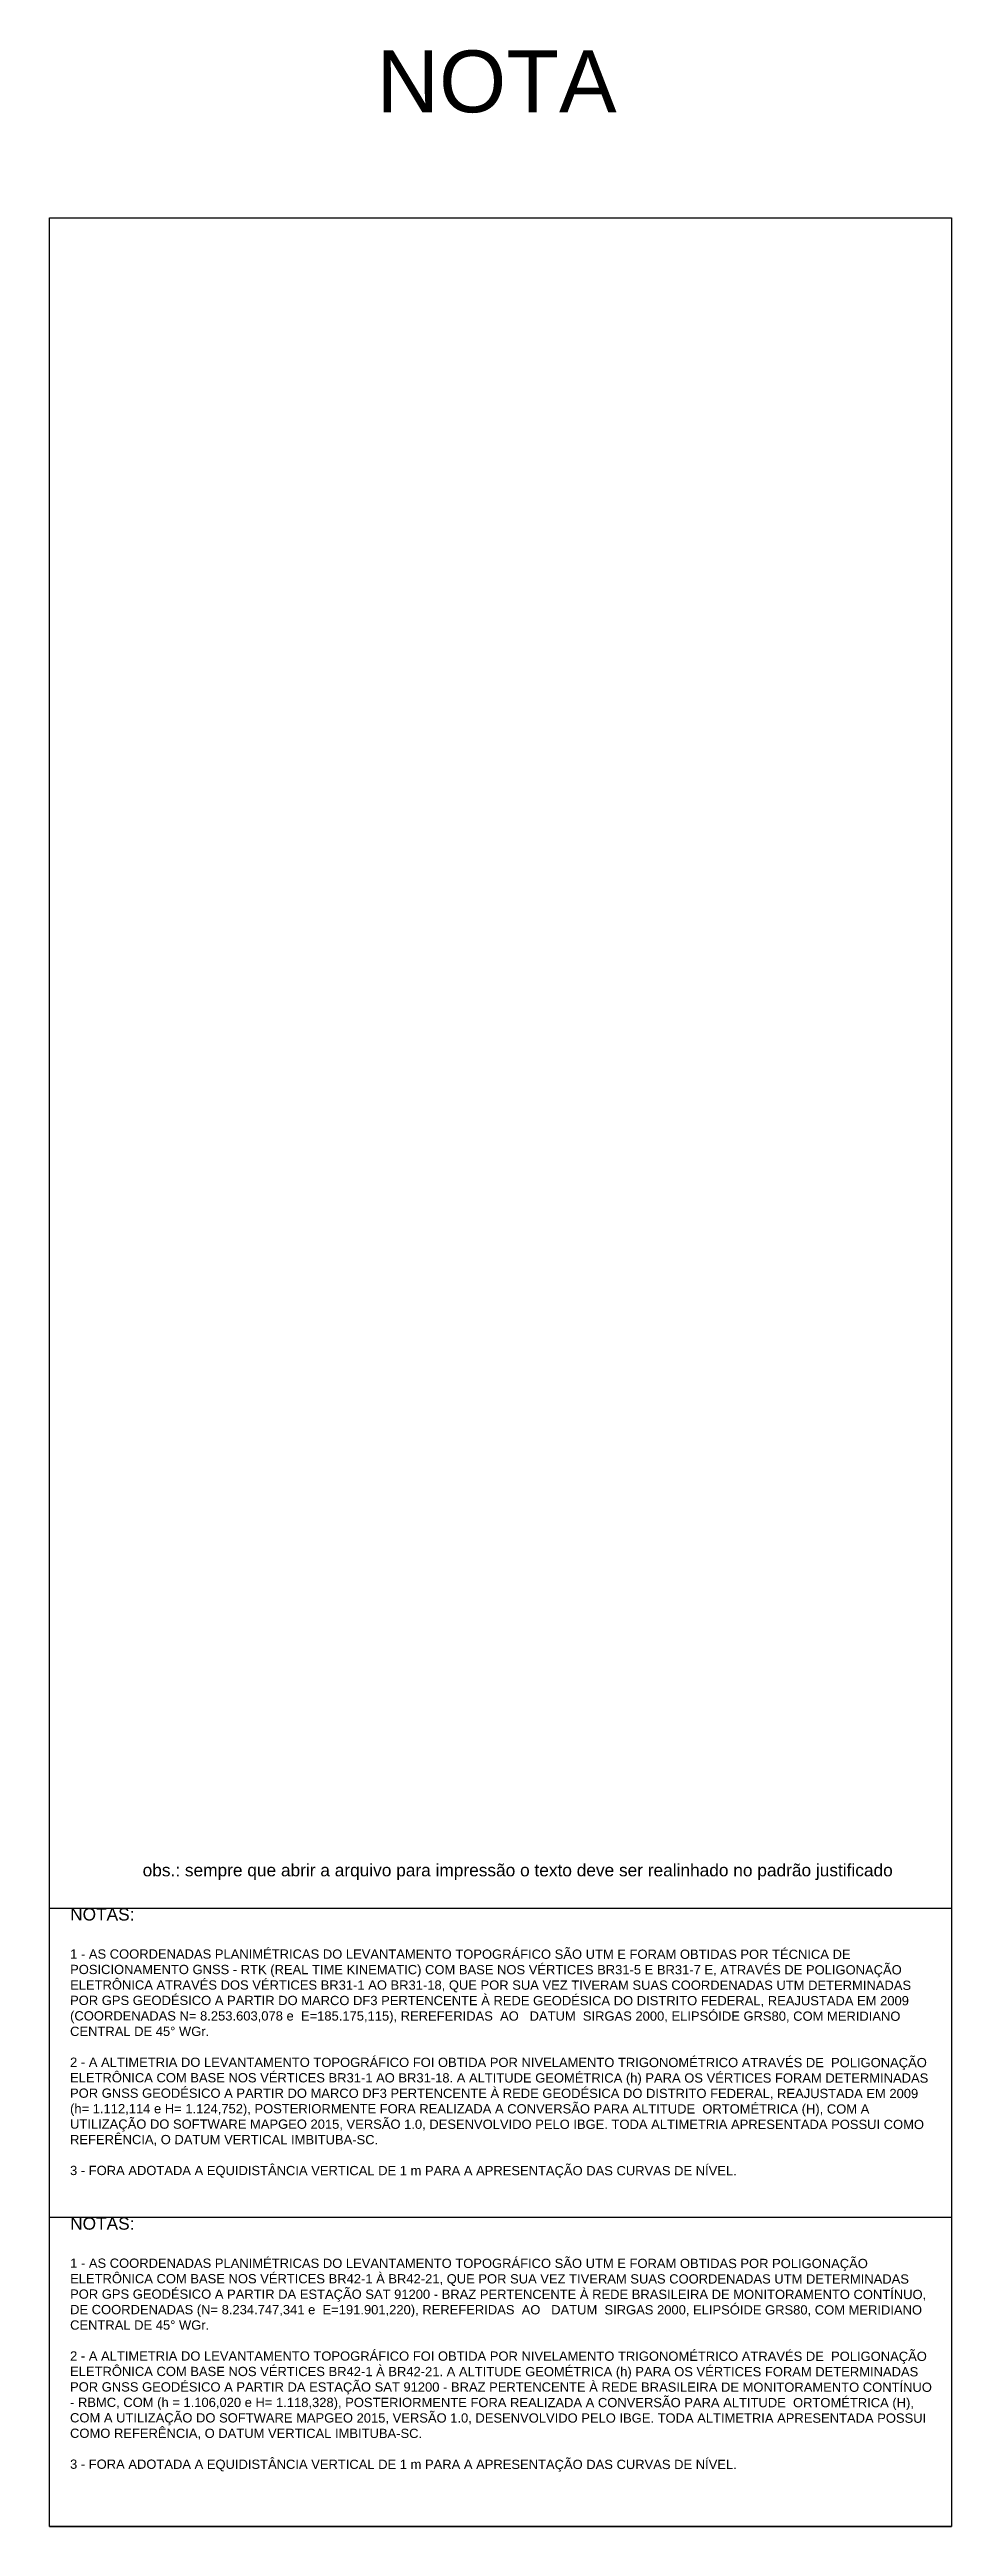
# Model space of a CAD drawing. Extents: x 190546 to 194941, y 8251022 to 8268833.
# Drawn here: x 190955.2 to 191130.2, y 8251191.7 to 8251672.4 of the extents above; entities that cross this region are included whole.
import ezdxf
from ezdxf.enums import TextEntityAlignment as Align

# ---------------------------------------------------------------- set-up
doc = ezdxf.new("R2010")
doc.units = 0
doc.header["$LTSCALE"] = 10
doc.header["$MEASUREMENT"] = 0
doc.layers.add('TOP-URB', color=250, linetype='CONTINUOUS')
doc.styles.add('ARIAL', font='arial.ttf', dxfattribs={"height": 1.1})

msp = doc.modelspace()

# ---------------------------------------------------------------- texts
at = {"layer": 'TOP-URB', "color": 4, "style": 'ARIAL'}
msp.add_text('NOTA', height=12, dxfattribs=at).set_placement((191041.96, 8251660.18), align=Align.CENTER)
at = {"layer": 'TOP-URB', "color": 1, "style": 'ARIAL'}
msp.add_text('obs.: sempre que abrir a arquivo para impressão o texto deve ser realinhado no padrão justificado', height=2.4, dxfattribs=at).set_placement((190973.27, 8251317.85))
at = {"layer": 'TOP-URB', "char_height": 1.8, "width": 167.0243, "attachment_point": 1, "rotation": 359.9751, "style": 'ARIAL'}
for s, insert in [('{\\H1.3333x;NOTAS:\\H0.99997x;\\P\\P\\H0.75002x;1 - AS COORDENADAS PLANIMÉTRICAS DO LEVANTAMENTO TOPOGRÁFICO SÃO UTM E FORAM OBTIDAS POR TÉCNICA DE POSICIONAMENTO GNSS - RTK (REAL TIME KINEMATIC) COM BASE NOS VÉRTICES BR31-5 E BR31-7 E, ATRAVÉS DE POLIGONAÇÃO ELETRÔNICA ATRAVÉS DOS VÉRTICES BR31-1 AO BR31-18, QUE POR SUA VEZ TIVERAM SUAS COORDENADAS UTM DETERMINADAS POR GPS GEODÉSICO }A PARTIR DO MARCO DF3 PERTENCENTE À REDE GEODÉSICA DO DISTRITO FEDERAL, REAJUSTADA EM 2009 (COORDENADAS N= 8.253.603,078 e  E=185.175,115), REREFERIDAS  AO   DATUM  SIRGAS 2000, ELIPSÓIDE GRS80, COM MERIDIANO CENTRAL DE 45° WGr. \\P\\P{\\H0.99997x;2 - A ALTIMETRIA DO LEVANTAMENTO TOPOGRÁFICO FOI OBTIDA POR NIVELAMENTO TRIGONOMÉTRICO ATRAVÉS DE  POLIGONAÇÃO  ELETRÔNICA COM BASE NOS VÉRTICES BR31-1 AO BR31-18. A ALTITUDE GEOMÉTRICA (h) PARA OS VÉRTICES FORAM DETERMINADAS POR GNSS GEODÉSICO A PARTIR DO MARCO DF3 PERTENCENTE À REDE GEODÉSICA DO DISTRITO FEDERAL, REAJUSTADA EM 2009 (h= 1.112,114 e H= 1.124,752),\\C1; \\C256;POSTERIORMENTE FORA REALIZADA A CONVERSÃO PARA ALTITUDE  ORTOMÉTRICA (H), COM A UTILIZAÇÃO DO SOFTWARE MAPGEO 2015, VERSÃO 1.0, DESENVOLVIDO PELO IBGE. TODA ALTIMETRIA APRESENTADA POSSUI COMO REFERÊNCIA, O DATUM VERTICAL IMBITUBA-SC.\\P\\P\\H0.99997x;3 - FORA ADOTADA A EQUIDISTÂNCIA VERTICAL DE 1 m PARA A APRESENTAÇÃO DAS CURVAS DE NÍVEL.}', (190959.2, 8251311.68)), ('{\\H1.3333x;NOTAS:\\P\\P\\H0.75x;1 - AS COORDENADAS PLANIMÉTRICAS DO LEVANTAMENTO TOPOGRÁFICO SÃO UTM E FORAM OBTIDAS POR POLIGONAÇÃO ELETRÔNICA COM BASE NOS VÉRTICES BR42-1 À BR42-21, QUE POR SUA VEZ TIVERAM SUAS COORDENADAS UTM DETERMINADAS POR GPS GEODÉSICO A PARTIR DA ESTAÇÃO SAT 91200 - BRAZ PERTENCENTE À REDE BRASILEIRA DE MONITORAMENTO CONTÍNUO, DE COORDENADAS (N= 8.234.747,341 e  E=191.901,220), REREFERIDAS  AO   DATUM  SIRGAS 2000, ELIPSÓIDE GRS80, COM MERIDIANO CENTRAL DE 45° WGr. \\P\\P2 - A ALTIMETRIA DO LEVANTAMENTO TOPOGRÁFICO FOI OBTIDA POR NIVELAMENTO TRIGONOMÉTRICO ATRAVÉS DE  POLIGONAÇÃO  ELETRÔNICA COM BASE NOS VÉRTICES BR42-1 À BR42-21. A ALTITUDE GEOMÉTRICA (h) PARA OS VÉRTICES FORAM DETERMINADAS POR GNSS GEODÉSICO A PARTIR DA ESTAÇÃO SAT 91200 - BRAZ PERTENCENTE À REDE BRASILEIRA DE MONITORAMENTO CONTÍNUO - RBMC, COM (h = 1.106,020 e H= 1.118,328),\\C1; \\C256;POSTERIORMENTE FORA REALIZADA A CONVERSÃO PARA ALTITUDE  ORTOMÉTRICA (H), COM A UTILIZAÇÃO DO SOFTWARE MAPGEO 2015, VERSÃO 1.0, DESENVOLVIDO PELO IBGE. TODA ALTIMETRIA APRESENTADA POSSUI COMO REFERÊNCIA, O DATUM VERTICAL IMBITUBA-SC.\\P\\P3 - FORA ADOTADA A EQUIDISTÂNCIA VERTICAL DE 1 m PARA A APRESENTAÇÃO DAS CURVAS DE NÍVEL.}', (190959.2, 8251251.68))]:
    msp.add_mtext(s, dxfattribs=dict(at, insert=insert))

# ---------------------------------------------------------------- linework, layer by layer
at = {"layer": 'TOP-URB', "ltscale": 1.4}
msp.add_lwpolyline([(190955.2, 8251639.68), (191130.2, 8251639.68), (191130.2, 8251191.68), (190955.2, 8251191.68)], close=True, dxfattribs=at)
for points in [[(190955.2, 8251311.68), (191130.2, 8251311.68)], [(190955.2, 8251251.68), (191130.2, 8251251.68)], [(190955.2, 8251191.68), (191130.2, 8251191.68)]]:
    msp.add_lwpolyline(points, dxfattribs=at)

msp.set_redraw_order([(e.dxf.handle, doc.entitydb.next_handle()) for e in msp.query("TEXT MTEXT ATTDEF DIMENSION ARC_DIMENSION")])  # texts and dimensions are drawn at this point

doc.saveas('drawing.dxf')
